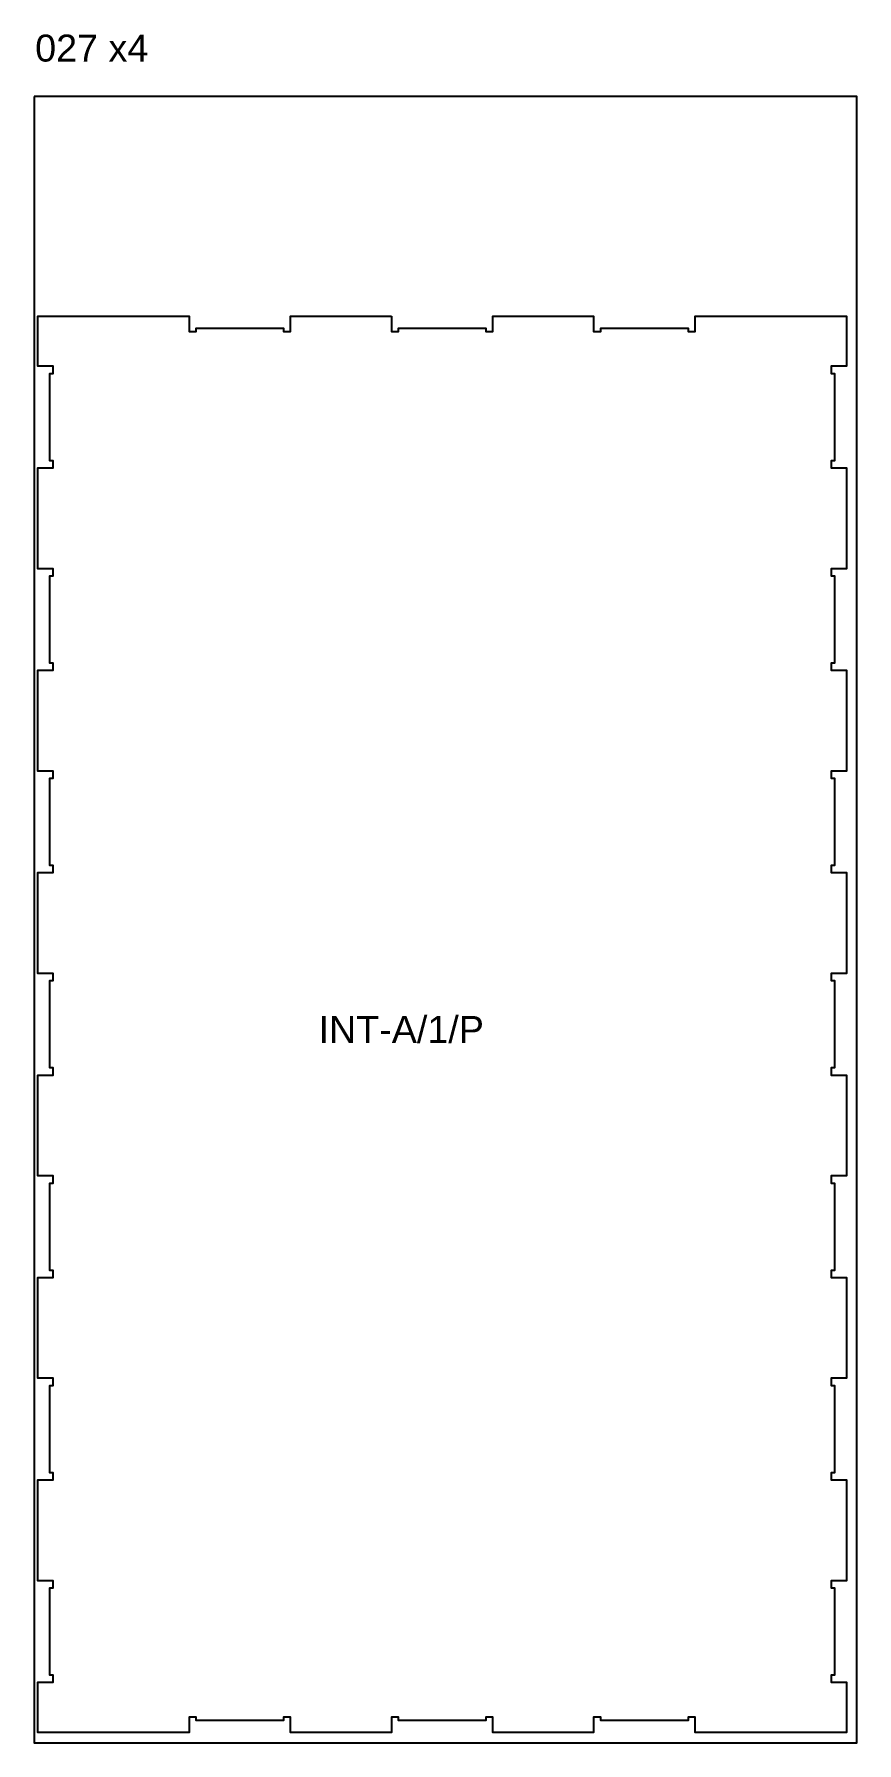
# Model space of a CAD drawing. Extents: x -4741 to 10570, y -11118 to 12613.
# Drawn here: x -4650 to -3430, y -8118 to -5585 of the extents above; entities that cross this region are included whole.
import ezdxf

# ---------------------------------------------------------------- set-up
doc = ezdxf.new("R2010")
doc.units = 0
doc.header["$MEASUREMENT"] = 0
for name, color, linetype in [('0_SHEET_BIRCHPLY_2440X1220', 1, 'CONTINUOUS'), ('1_ANYTOOL_1MMDEEP_INSIDE', 2, 'CONTINUOUS'), ('6_ANYTOOL_CUTTHROUGH_OUTSI', 5, 'CONTINUOUS')]:
    doc.layers.add(name, color=color, linetype=linetype)

msp = doc.modelspace()

# ---------------------------------------------------------------- texts
at = {"layer": '0_SHEET_BIRCHPLY_2440X1220', "insert": (-4648.1, -5585.8), "char_height": 40, "width": 201.928, "attachment_point": 1}
msp.add_mtext('\\fArial;027 x4', dxfattribs=at)
at = {"layer": '1_ANYTOOL_1MMDEEP_INSIDE', "insert": (-4227.9, -7040.4), "char_height": 40, "width": 275.663, "attachment_point": 1}
msp.add_mtext('\\fArial;INT-A/1/P', dxfattribs=at)

# ---------------------------------------------------------------- linework, layer by layer
at = {"layer": '0_SHEET_BIRCHPLY_2440X1220'}
msp.add_lwpolyline([(-4649.6, -5677.8), (-4649.6, -8117.8), (-3429.6, -8117.8), (-3429.6, -5677.8), (-4649.6, -5677.8)], dxfattribs=at)
at = {"layer": '6_ANYTOOL_CUTTHROUGH_OUTSI'}
msp.add_lwpolyline([(-4119.9, -6003), (-4119.9, -6026), (-4109.4, -6026), (-4109.4, -6021), (-3979.9, -6021), (-3979.9, -6026), (-3969.4, -6026), (-3969.4, -6003), (-3819.9, -6003), (-3819.9, -6026), (-3809.4, -6026), (-3809.4, -6021), (-3679.9, -6021), (-3679.9, -6026), (-3669.4, -6026), (-3669.4, -6003), (-3444.9, -6003), (-3444.9, -6077.5), (-3467.9, -6077.5), (-3467.9, -6088), (-3462.9, -6088), (-3462.9, -6217.5), (-3467.9, -6217.5), (-3467.9, -6228), (-3444.9, -6228), (-3444.9, -6377.5), (-3467.9, -6377.5), (-3467.9, -6388), (-3462.9, -6388), (-3462.9, -6517.5), (-3467.9, -6517.5), (-3467.9, -6528), (-3444.9, -6528), (-3444.9, -6677.5), (-3467.9, -6677.5), (-3467.9, -6688), (-3462.9, -6688), (-3462.9, -6817.5), (-3467.9, -6817.5), (-3467.9, -6828), (-3444.9, -6828), (-3444.9, -6977.5), (-3467.9, -6977.5), (-3467.9, -6988), (-3462.9, -6988), (-3462.9, -7117.5), (-3467.9, -7117.5), (-3467.9, -7128), (-3444.9, -7128), (-3444.9, -7277.5), (-3467.9, -7277.5), (-3467.9, -7288), (-3462.9, -7288), (-3462.9, -7417.5), (-3467.9, -7417.5), (-3467.9, -7428), (-3444.9, -7428), (-3444.9, -7577.5), (-3467.9, -7577.5), (-3467.9, -7588), (-3462.9, -7588), (-3462.9, -7717.5), (-3467.9, -7717.5), (-3467.9, -7728), (-3444.9, -7728), (-3444.9, -7877.5), (-3467.9, -7877.5), (-3467.9, -7888), (-3462.9, -7888), (-3462.9, -8017.5), (-3467.9, -8017.5), (-3467.9, -8028), (-3444.9, -8028), (-3444.9, -8102.5), (-3669.4, -8102.5), (-3669.4, -8079.5), (-3679.9, -8079.5), (-3679.9, -8084.5), (-3809.4, -8084.5), (-3809.4, -8079.5), (-3819.9, -8079.5), (-3819.9, -8102.5), (-3969.4, -8102.5), (-3969.4, -8079.5), (-3979.9, -8079.5), (-3979.9, -8084.5), (-4109.4, -8084.5), (-4109.4, -8079.5), (-4119.9, -8079.5), (-4119.9, -8102.5), (-4269.4, -8102.5), (-4269.4, -8079.5), (-4279.9, -8079.5), (-4279.9, -8084.5), (-4409.4, -8084.5), (-4409.4, -8079.5), (-4419.9, -8079.5), (-4419.9, -8102.5), (-4644.4, -8102.5), (-4644.4, -8028), (-4621.4, -8028), (-4621.4, -8017.5), (-4626.4, -8017.5), (-4626.4, -7888), (-4621.4, -7888), (-4621.4, -7877.5), (-4644.4, -7877.5), (-4644.4, -7728), (-4621.4, -7728), (-4621.4, -7717.5), (-4626.4, -7717.5), (-4626.4, -7588), (-4621.4, -7588), (-4621.4, -7577.5), (-4644.4, -7577.5), (-4644.4, -7428), (-4621.4, -7428), (-4621.4, -7417.5), (-4626.4, -7417.5), (-4626.4, -7288), (-4621.4, -7288), (-4621.4, -7277.5), (-4644.4, -7277.5), (-4644.4, -7128), (-4621.4, -7128), (-4621.4, -7117.5), (-4626.4, -7117.5), (-4626.4, -6988), (-4621.4, -6988), (-4621.4, -6977.5), (-4644.4, -6977.5), (-4644.4, -6828), (-4621.4, -6828), (-4621.4, -6817.5), (-4626.4, -6817.5), (-4626.4, -6688), (-4621.4, -6688), (-4621.4, -6677.5), (-4644.4, -6677.5), (-4644.4, -6528), (-4621.4, -6528), (-4621.4, -6517.5), (-4626.4, -6517.5), (-4626.4, -6388), (-4621.4, -6388), (-4621.4, -6377.5), (-4644.4, -6377.5), (-4644.4, -6228), (-4621.4, -6228), (-4621.4, -6217.5), (-4626.4, -6217.5), (-4626.4, -6088), (-4621.4, -6088), (-4621.4, -6077.5), (-4644.4, -6077.5), (-4644.4, -6003), (-4419.9, -6003), (-4419.9, -6026), (-4409.4, -6026), (-4409.4, -6021), (-4279.9, -6021), (-4279.9, -6026), (-4269.4, -6026), (-4269.4, -6003), (-4119.9, -6003)], dxfattribs=at)

msp.set_redraw_order([(e.dxf.handle, doc.entitydb.next_handle()) for e in msp.query("TEXT MTEXT ATTDEF DIMENSION ARC_DIMENSION")])  # texts and dimensions are drawn at this point

doc.saveas('drawing.dxf')
